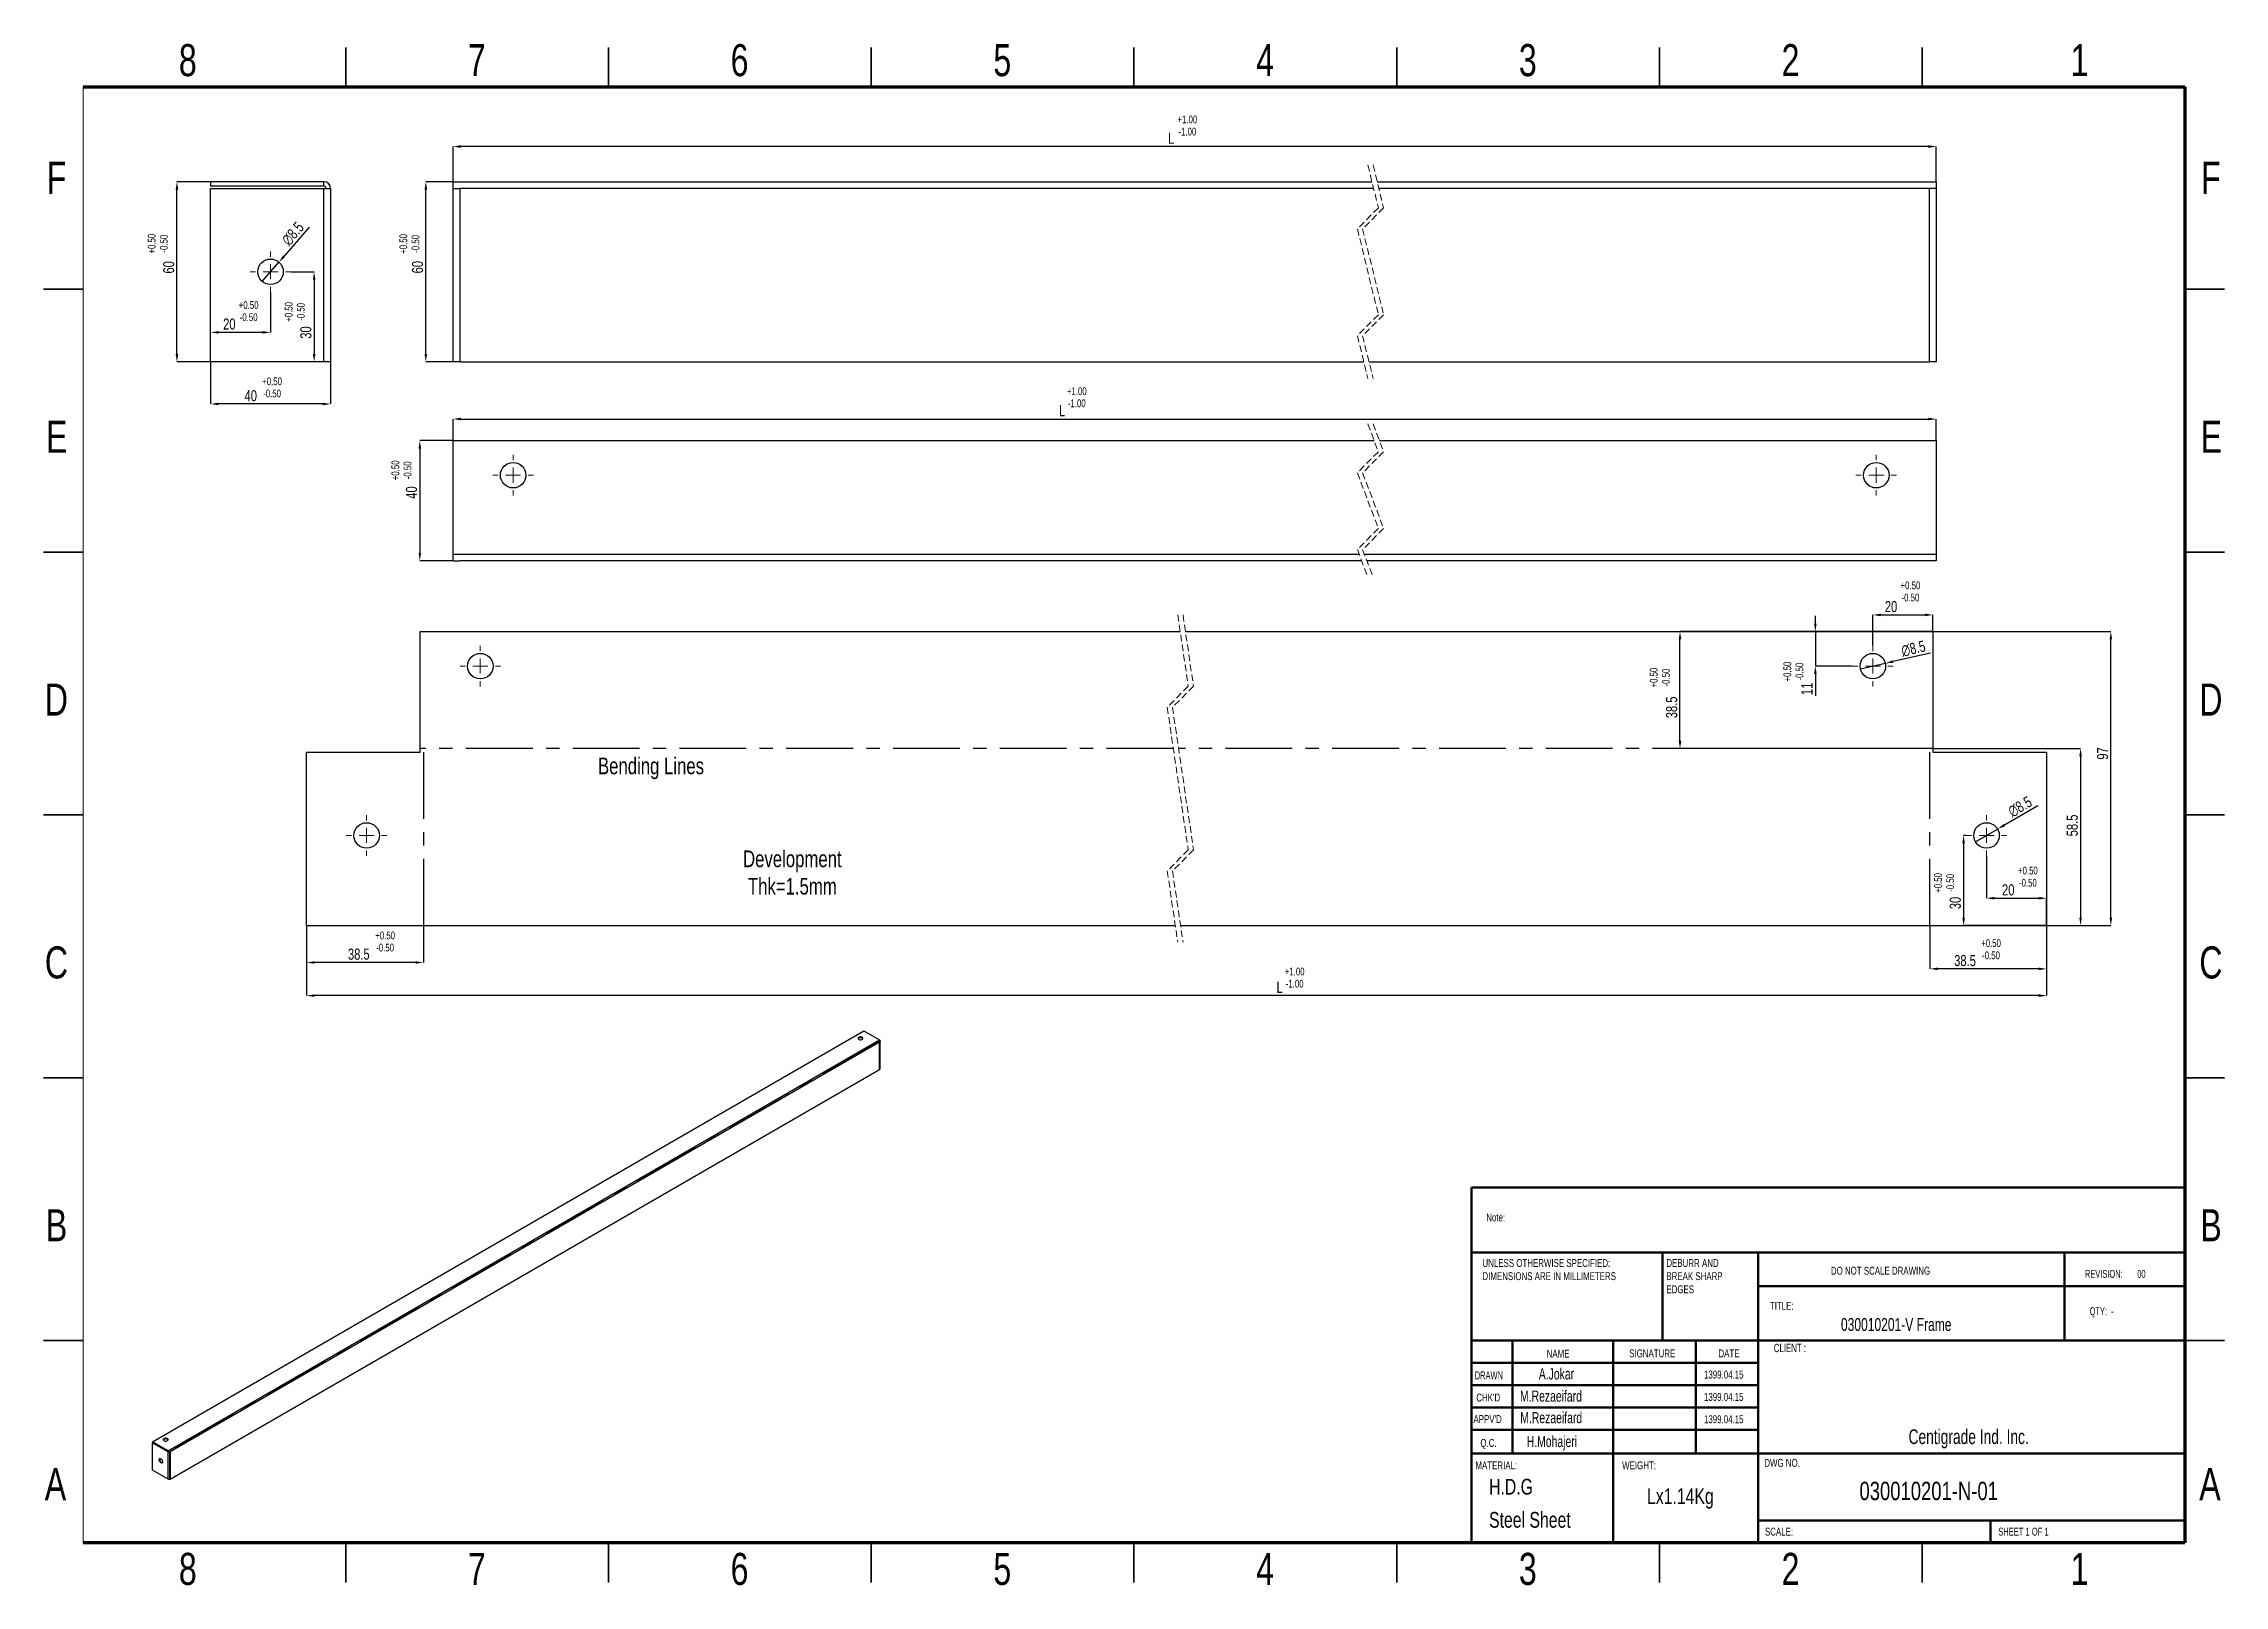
# Model space of a CAD drawing. Header units: millimetres. Extents: x 762 to 1177, y 468 to 761.
import ezdxf

# ---------------------------------------------------------------- set-up
doc = ezdxf.new("R2010")
doc.units = ezdxf.units.MM
doc.linetypes.add('CENTERX2', pattern=[20.32, 12.7, -2.54, 2.54, -2.54])
doc.linetypes.add('HIDDEN', pattern=[1.905, 1.27, -0.635])
doc.styles.add('SLDTEXTSTYLE0', font='TXT', dxfattribs={"width": 0.75})
doc.styles.add('SLDTEXTSTYLE1', font='TXT', dxfattribs={"width": 0.686449})
doc.styles.add('SLDTEXTSTYLE2', font='TXT', dxfattribs={"width": 0.652778})
doc.styles.add('SLDTEXTSTYLE3', font='TXT', dxfattribs={"width": 0.692308})
doc.styles.add('SLDTEXTSTYLE4', font='TXT', dxfattribs={"width": 0.7})
doc.styles.add('SLDTEXTSTYLE5', font='TXT', dxfattribs={"width": 0.678571})
doc.dimstyles.new('SLDDIMSTYLE40', dxfattribs={"dimtxt": 2.116667, "dimasz": 1.5, "dimexe": 0, "dimexo": 0.0625, "dimgap": 0.529167, "dimtad": 1, "dimdec": 0, "dimlfac": 1.75, "dimrnd": 1e-09, "dimzin": 12, "dimdsep": 46, "dimtxsty": 'SLDTEXTSTYLE0', "dimsah": 1, "dimcen": 0.09, "dimadec": 0, "dimazin": 3, "dimtfac": 1, "dimtdec": 0, "dimtofl": 0, "dimtmove": 0, "dimatfit": 3, "dimfxl": 1, "dimfrac": 2, "dimtolj": 1, "dimtzin": 12, "dimarcsym": 0})
doc.dimstyles.new('SLDDIMSTYLE41', dxfattribs={"dimtxt": 2.116667, "dimasz": 1.5, "dimexe": 0, "dimexo": 0.0625, "dimgap": 0.529167, "dimtad": 1, "dimdec": 1, "dimlfac": 1.75, "dimrnd": 1e-09, "dimzin": 12, "dimdsep": 46, "dimtxsty": 'SLDTEXTSTYLE0', "dimblk1": 'NONE', "dimsah": 1, "dimcen": 0, "dimadec": 0, "dimazin": 3, "dimtfac": 1, "dimtdec": 1, "dimtmove": 0, "dimatfit": 3, "dimldrblk": 'NONE', "dimfxl": 1, "dimfrac": 2, "dimtolj": 1, "dimtzin": 12, "dimarcsym": 0})
doc.dimstyles.new('SLDDIMSTYLE42', dxfattribs={"dimtxt": 2.116667, "dimasz": 1.5, "dimexe": 0, "dimexo": 0.0625, "dimgap": 0.529167, "dimtad": 1, "dimdec": 0, "dimlfac": 1.75, "dimrnd": 1e-09, "dimzin": 12, "dimdsep": 46, "dimtxsty": 'SLDTEXTSTYLE0', "dimsah": 1, "dimcen": 0.09, "dimadec": 0, "dimazin": 3, "dimtfac": 1, "dimtdec": 0, "dimtmove": 0, "dimatfit": 0, "dimfxl": 1, "dimfrac": 2, "dimtolj": 1, "dimtzin": 12, "dimarcsym": 0})

msp = doc.modelspace()

# ---------------------------------------------------------------- texts
at = {"color": 7, "linetype": 'Continuous', "lineweight": 0}
for s, insert, char_height, attachment_point, style in [('8', (789.685, 760.789), 6.096, 2, 'SLDTEXTSTYLE0'), ('7', (844.685, 760.789), 6.096, 2, 'SLDTEXTSTYLE0'), ('6', (894.685, 760.789), 6.096, 2, 'SLDTEXTSTYLE0'), ('5', (944.685, 760.789), 6.096, 2, 'SLDTEXTSTYLE0'), ('4', (994.685, 760.789), 6.096, 2, 'SLDTEXTSTYLE0'), ('3', (1044.685, 760.789), 6.096, 2, 'SLDTEXTSTYLE0'), ('2', (1094.685, 760.789), 6.096, 2, 'SLDTEXTSTYLE0'), ('1', (1149.685, 760.789), 6.096, 2, 'SLDTEXTSTYLE0'), ('F', (764.683, 738.401), 6.096, 2, 'SLDTEXTSTYLE0'), ('F', (1174.683, 738.401), 6.096, 2, 'SLDTEXTSTYLE0'), ('E', (764.757, 689.151), 6.096, 2, 'SLDTEXTSTYLE0'), ('E', (1174.757, 689.151), 6.096, 2, 'SLDTEXTSTYLE0'), ('D', (764.677, 639.151), 6.096, 2, 'SLDTEXTSTYLE0'), ('D', (1174.677, 639.151), 6.096, 2, 'SLDTEXTSTYLE0'), ('C', (764.683, 589.151), 6.096, 2, 'SLDTEXTSTYLE0'), ('C', (1174.683, 589.151), 6.096, 2, 'SLDTEXTSTYLE0'), ('B', (764.7, 539.151), 6.096, 2, 'SLDTEXTSTYLE0'), ('Note:', (1036.779, 538.342), 1.5, 1, 'SLDTEXTSTYLE0'), ('B', (1174.7, 539.151), 6.096, 2, 'SLDTEXTSTYLE0'), ('DO NOT SCALE DRAWING', (1102.361, 528.209), 1.5, 1, 'SLDTEXTSTYLE0'), ('REVISION:       00', (1150.701, 527.61), 1.5, 1, 'SLDTEXTSTYLE2'), ('TITLE:', (1090.757, 521.541), 1.5, 1, 'SLDTEXTSTYLE0'), ('QTY:  -', (1151.622, 520.512), 1.5, 1, 'SLDTEXTSTYLE5'), ('030010201-V Frame', (1104.28, 518.458), 2.45, 1, 'SLDTEXTSTYLE4'), ('NAME', (1048.269, 512.427), 1.5, 1, 'SLDTEXTSTYLE0'), ('SIGNATURE', (1063.98, 512.487), 1.5, 1, 'SLDTEXTSTYLE0'), ('DATE', (1080.964, 512.487), 1.5, 1, 'SLDTEXTSTYLE0'), ('CLIENT :', (1091.506, 513.561), 1.5875, 1, 'SLDTEXTSTYLE4'), ('DRAWN', (1034.59, 508.31), 1.5, 1, 'SLDTEXTSTYLE1'), ('A.Jokar', (1046.78, 508.895), 2.1167, 1, 'SLDTEXTSTYLE4'), ('1399.04.15', (1078.215, 508.456), 1.5, 1, 'SLDTEXTSTYLE0'), ("CHK'D", (1034.886, 504.087), 1.5, 1, 'SLDTEXTSTYLE0'), ('M.Rezaeifard', (1043.204, 504.672), 2.11667, 1, 'SLDTEXTSTYLE4'), ('1399.04.15', (1078.215, 504.206), 1.5, 1, 'SLDTEXTSTYLE0'), ("APPV'D", (1034.348, 499.991), 1.5, 1, 'SLDTEXTSTYLE0'), ('M.Rezaeifard', (1043.248, 500.576), 2.11667, 1, 'SLDTEXTSTYLE4'), ('1399.04.15', (1078.215, 499.956), 1.5, 1, 'SLDTEXTSTYLE0'), ('Q.C.', (1035.662, 495.451), 1.5, 1, 'SLDTEXTSTYLE0'), ('H.Mohajeri', (1044.481, 496.036), 2.1167, 1, 'SLDTEXTSTYLE4'), ('Centigrade Ind. Inc.', (1117.147, 497.286), 2.8, 1, 'SLDTEXTSTYLE4'), ('A', (764.503, 489.901), 6.096, 2, 'SLDTEXTSTYLE0'), ('MATERIAL:', (1034.722, 491.18), 1.5, 1, 'SLDTEXTSTYLE0'), ('WEIGHT:', (1062.64, 491.179), 1.4986, 1, 'SLDTEXTSTYLE0'), ('DWG NO.', (1089.699, 491.662), 1.5, 1, 'SLDTEXTSTYLE0'), ('A', (1174.503, 489.901), 6.096, 2, 'SLDTEXTSTYLE0'), ('H.D.G', (1037.316, 487.87), 2.9972, 1, 'SLDTEXTSTYLE0'), ('Lx1.14Kg', (1067.373, 486.082), 2.9972, 1, 'SLDTEXTSTYLE0'), ('030010201-N-01', (1107.804, 487.316), 3.5, 1, 'SLDTEXTSTYLE0'), ('Steel Sheet ', (1037.316, 481.569), 2.9972, 1, 'SLDTEXTSTYLE0'), ('SCALE:', (1089.82, 478.576), 1.5, 1, 'SLDTEXTSTYLE0'), ('SHEET 1 OF 1', (1134.225, 478.576), 1.5, 1, 'SLDTEXTSTYLE3'), ('8', (789.685, 473.789), 6.096, 2, 'SLDTEXTSTYLE0'), ('7', (844.685, 473.789), 6.096, 2, 'SLDTEXTSTYLE0'), ('6', (894.685, 473.789), 6.096, 2, 'SLDTEXTSTYLE0'), ('5', (944.685, 473.789), 6.096, 2, 'SLDTEXTSTYLE0'), ('4', (994.685, 473.789), 6.096, 2, 'SLDTEXTSTYLE0'), ('3', (1044.685, 473.789), 6.096, 2, 'SLDTEXTSTYLE0'), ('2', (1094.685, 473.789), 6.096, 2, 'SLDTEXTSTYLE0'), ('1', (1149.685, 473.789), 6.096, 2, 'SLDTEXTSTYLE0')]:
    msp.add_mtext(s, dxfattribs=dict(at, insert=insert, char_height=char_height, attachment_point=attachment_point, style=style))
at = {"color": 7, "linetype": 'Continuous', "lineweight": 18, "attachment_point": 2, "style": 'SLDTEXTSTYLE0'}
for s, insert, char_height in [('\\A1;+1.00', (979.899, 747.199), 1.4817), ('\\A1;-1.00', (979.899, 744.885), 1.4817), ('\\A1;+0.50', (801.266, 711.895), 1.4817), ('\\A1;-0.50', (801.266, 709.581), 1.4817), ('\\A1;+0.50', (805.722, 697.392), 1.4817), ('\\A1;-0.50', (805.722, 695.078), 1.4817), ('\\A1;+1.00', (958.863, 695.521), 1.4817), ('\\A1;-1.00', (958.863, 693.207), 1.4817), ('\\A1;+0.50', (1117.501, 658.574), 1.4817), ('\\A1;-0.50', (1117.501, 656.26), 1.4817), ('\\A1;Development ', (904.728, 607.399), 3.175), ('\\A1;Thk=1.5mm', (904.728, 602.187), 3.175), ('\\A1;+0.50', (1139.854, 604.315), 1.4817), ('\\A1;-0.50', (1139.854, 602.001), 1.4817), ('\\A1;+0.50', (827.231, 591.983), 1.4817), ('\\A1;-0.50', (827.231, 589.67), 1.4817), ('\\A1;+0.50', (1132.84, 590.513), 1.4817), ('\\A1;-0.50', (1132.84, 588.2), 1.4817), ('\\A1;+1.00', (1000.317, 585.111), 1.4817), ('\\A1;-1.00', (1000.317, 582.798), 1.4817)]:
    msp.add_mtext(s, dxfattribs=dict(at, insert=insert, char_height=char_height))
at = {"color": 7, "linetype": 'Continuous', "lineweight": 18, "char_height": 1.4817, "attachment_point": 2, "rotation": 90, "style": 'SLDTEXTSTYLE0'}
for s, insert in [('\\A1;+0.50', (782.069, 722.831)), ('\\A1;-0.50', (784.383, 722.831)), ('\\A1;+0.50', (829.955, 722.784)), ('\\A1;-0.50', (832.268, 722.784)), ('\\A1;+0.50', (808.138, 709.85)), ('\\A1;-0.50', (810.451, 709.85)), ('\\A1;+0.50', (828.441, 679.711)), ('\\A1;-0.50', (830.755, 679.711)), ('\\A1;+0.50', (1067.902, 640.288)), ('\\A1;-0.50', (1070.216, 640.288)), ('\\A1;+0.50', (1093.334, 641.428)), ('\\A1;-0.50', (1095.647, 641.428)), ('\\A1;+0.50', (1122.008, 601.226)), ('\\A1;-0.50', (1124.321, 601.226))]:
    msp.add_mtext(s, dxfattribs=dict(at, insert=insert))
at = {"color": 7, "linetype": 'Continuous', "lineweight": 18, "insert": (877.832, 625.074), "char_height": 3.175, "width": 24.60625, "attachment_point": 2, "style": 'SLDTEXTSTYLE0'}
msp.add_mtext('\\A1;Bending Lines', dxfattribs=at)

# ---------------------------------------------------------------- blocks, each defined once
blk = doc.blocks.new('*D32')
at = {"color": 0, "linetype": 'Continuous', "lineweight": -2, "transparency": 16777216}
for p, q in [((793.94, 734.62), (787.62, 734.62)), ((787.62, 701.84), (787.62, 733.12)), ((793.94, 700.34), (787.62, 700.34))]:
    blk.add_line(p, q, dxfattribs=at)
at = {"color": 0, "linetype": 'Continuous', "transparency": 16777216}
for points in [[(787.37, 733.12), (787.87, 733.12), (787.62, 734.62)], [(787.37, 701.84), (787.87, 701.84), (787.62, 700.34)]]:
    blk.add_solid(points, dxfattribs=at)
at = {"layer": 'Defpoints', "color": 0, "linetype": 'Continuous', "transparency": 16777216}
for p in [(787.62, 734.62), (794.01, 734.62), (794.01, 700.34)]:
    blk.add_point(p, dxfattribs=at)
at = {"color": 0, "linetype": 'Continuous', "lineweight": 18, "transparency": 16777216, "insert": (784.98, 718.33), "char_height": 2.117, "attachment_point": 2, "rotation": 90, "style": 'SLDTEXTSTYLE0'}
blk.add_mtext('\\A1;60', dxfattribs=at)
blk = doc.blocks.new('*D33')
at = {"color": 0, "linetype": 'Continuous', "lineweight": -2, "transparency": 16777216}
for p, q in [((794.01, 700.27), (794.01, 692.33)), ((816.86, 700.27), (816.86, 692.33)), ((815.36, 692.33), (795.51, 692.33))]:
    blk.add_line(p, q, dxfattribs=at)
at = {"color": 0, "linetype": 'Continuous', "transparency": 16777216}
for points in [[(795.51, 692.58), (795.51, 692.08), (794.01, 692.33)], [(815.36, 692.58), (815.36, 692.08), (816.86, 692.33)]]:
    blk.add_solid(points, dxfattribs=at)
at = {"layer": 'Defpoints', "color": 0, "linetype": 'Continuous', "transparency": 16777216}
for p in [(794.01, 700.34), (816.86, 700.34), (794.01, 692.33)]:
    blk.add_point(p, dxfattribs=at)
at = {"color": 0, "linetype": 'Continuous', "lineweight": 18, "transparency": 16777216, "insert": (801.67, 694.97), "char_height": 2.117, "attachment_point": 2, "style": 'SLDTEXTSTYLE0'}
blk.add_mtext('\\A1;40', dxfattribs=at)
blk = doc.blocks.new('*D34')
at = {"color": 0, "linetype": 'Continuous', "lineweight": -2, "transparency": 16777216}
for p, q in [((812.8, 725.98), (808.01, 720.45)), ((803.84, 715.64), (807.02, 719.31))]:
    blk.add_line(p, q, dxfattribs=at)
at = {"color": 0, "linetype": 'Continuous', "transparency": 16777216}
blk.add_solid([(807.82, 720.61), (808.2, 720.28), (807.02, 719.31)], dxfattribs=at)
at = {"layer": 'Defpoints', "color": 0, "linetype": 'Continuous', "transparency": 16777216}
for p in [(807.02, 719.31), (803.84, 715.64)]:
    blk.add_point(p, dxfattribs=at)
at = {"color": 0, "linetype": 'Continuous', "lineweight": 18, "transparency": 16777216, "insert": (807.34, 723.71), "char_height": 2.117, "attachment_point": 1, "rotation": 49.0928, "style": 'SLDTEXTSTYLE0'}
blk.add_mtext('\\A1;∅8.5', dxfattribs=at)
blk = doc.blocks.new('_NONE')
blk = doc.blocks.new('*D35')
at = {"color": 0, "linetype": 'Continuous', "lineweight": -2, "transparency": 16777216}
for p, q in [((809.35, 717.48), (813.73, 717.48)), ((813.73, 715.98), (813.73, 701.84)), ((816.8, 700.34), (813.73, 700.34))]:
    blk.add_line(p, q, dxfattribs=at)
at = {"color": 0, "linetype": 'Continuous', "transparency": 16777216}
for points in [[(813.48, 715.98), (813.98, 715.98), (813.73, 717.48)], [(813.48, 701.84), (813.98, 701.84), (813.73, 700.34)]]:
    blk.add_solid(points, dxfattribs=at)
at = {"layer": 'Defpoints', "color": 0, "linetype": 'Continuous', "transparency": 16777216}
for p in [(809.29, 717.48), (813.73, 700.34), (816.86, 700.34)]:
    blk.add_point(p, dxfattribs=at)
at = {"color": 0, "linetype": 'Continuous', "lineweight": 18, "transparency": 16777216, "insert": (811.09, 705.92), "char_height": 2.117, "attachment_point": 2, "rotation": 90, "style": 'SLDTEXTSTYLE0'}
blk.add_mtext('\\A1;30', dxfattribs=at)
blk = doc.blocks.new('*D36')
at = {"color": 0, "linetype": 'Continuous', "lineweight": -2, "transparency": 16777216}
for p, q in [((805.43, 713.56), (805.43, 705.96)), ((794.01, 700.4), (794.01, 705.96)), ((803.93, 705.96), (795.51, 705.96))]:
    blk.add_line(p, q, dxfattribs=at)
at = {"color": 0, "linetype": 'Continuous', "transparency": 16777216}
for points in [[(795.51, 706.21), (795.51, 705.71), (794.01, 705.96)], [(803.93, 706.21), (803.93, 705.71), (805.43, 705.96)]]:
    blk.add_solid(points, dxfattribs=at)
at = {"layer": 'Defpoints', "color": 0, "linetype": 'Continuous', "transparency": 16777216}
for p in [(805.43, 713.62), (794.01, 705.96), (794.01, 700.34)]:
    blk.add_point(p, dxfattribs=at)
at = {"color": 0, "linetype": 'Continuous', "lineweight": 18, "transparency": 16777216, "insert": (797.59, 708.6), "char_height": 2.117, "attachment_point": 2, "style": 'SLDTEXTSTYLE0'}
blk.add_mtext('\\A1;20', dxfattribs=at)
blk = doc.blocks.new('SW_CENTERMARKSYMBOL_70')
at = {"color": 0, "linetype": 'Continuous', "lineweight": 0}
for p, q in [((-2.86, 0), (-3.86, 0)), ((0, 0), (-1.43, 0)), ((0, 2.86), (0, 3.86)), ((0, 0), (0, 1.43)), ((0, 0), (0, -1.43)), ((0, 0), (1.43, 0)), ((2.86, 0), (3.86, 0)), ((0, -2.86), (0, -3.86))]:
    blk.add_line(p, q, dxfattribs=at)
blk = doc.blocks.new('*D37')
at = {"color": 0, "linetype": 'Continuous', "lineweight": -2, "transparency": 16777216}
for p, q in [((840.17, 734.68), (840.17, 741.3)), ((1120.93, 741.3), (841.67, 741.3)), ((1122.43, 734.68), (1122.43, 741.3))]:
    blk.add_line(p, q, dxfattribs=at)
at = {"color": 0, "linetype": 'Continuous', "transparency": 16777216}
for points in [[(841.67, 741.55), (841.67, 741.05), (840.17, 741.3)], [(1120.93, 741.55), (1120.93, 741.05), (1122.43, 741.3)]]:
    blk.add_solid(points, dxfattribs=at)
at = {"layer": 'Defpoints', "color": 0, "linetype": 'Continuous', "transparency": 16777216}
for p in [(840.17, 741.3), (840.17, 734.62), (1122.43, 734.62)]:
    blk.add_point(p, dxfattribs=at)
at = {"color": 0, "linetype": 'Continuous', "lineweight": 18, "transparency": 16777216, "insert": (976.83, 743.95), "char_height": 2.117, "attachment_point": 2, "style": 'SLDTEXTSTYLE0'}
blk.add_mtext('\\A1;L', dxfattribs=at)
blk = doc.blocks.new('*D38')
at = {"color": 0, "linetype": 'Continuous', "lineweight": -2, "transparency": 16777216}
for p, q in [((840.11, 734.62), (834.98, 734.62)), ((834.98, 701.84), (834.98, 733.12)), ((840.11, 700.34), (834.98, 700.34))]:
    blk.add_line(p, q, dxfattribs=at)
at = {"color": 0, "linetype": 'Continuous', "transparency": 16777216}
for points in [[(834.73, 733.12), (835.23, 733.12), (834.98, 734.62)], [(834.73, 701.84), (835.23, 701.84), (834.98, 700.34)]]:
    blk.add_solid(points, dxfattribs=at)
at = {"layer": 'Defpoints', "color": 0, "linetype": 'Continuous', "transparency": 16777216}
for p in [(834.98, 734.62), (840.17, 734.62), (840.17, 700.34)]:
    blk.add_point(p, dxfattribs=at)
at = {"color": 0, "linetype": 'Continuous', "lineweight": 18, "transparency": 16777216, "insert": (832.34, 718.35), "char_height": 2.117, "attachment_point": 2, "rotation": 90, "style": 'SLDTEXTSTYLE0'}
blk.add_mtext('\\A1;60', dxfattribs=at)
blk = doc.blocks.new('*D39')
at = {"color": 0, "linetype": 'Continuous', "lineweight": -2, "transparency": 16777216}
for p, q in [((840.17, 685.42), (840.17, 689.47)), ((841.67, 689.47), (1120.93, 689.47)), ((1122.43, 685.42), (1122.43, 689.47))]:
    blk.add_line(p, q, dxfattribs=at)
at = {"color": 0, "linetype": 'Continuous', "transparency": 16777216}
for points in [[(841.67, 689.72), (841.67, 689.22), (840.17, 689.47)], [(1120.93, 689.72), (1120.93, 689.22), (1122.43, 689.47)]]:
    blk.add_solid(points, dxfattribs=at)
at = {"layer": 'Defpoints', "color": 0, "linetype": 'Continuous', "transparency": 16777216}
for p in [(1122.43, 689.47), (840.17, 685.36), (1122.43, 685.36)]:
    blk.add_point(p, dxfattribs=at)
at = {"color": 0, "linetype": 'Continuous', "lineweight": 18, "transparency": 16777216, "insert": (956.06, 692.12), "char_height": 2.117, "attachment_point": 2, "style": 'SLDTEXTSTYLE0'}
blk.add_mtext('\\A1;L', dxfattribs=at)
blk = doc.blocks.new('*D40')
at = {"color": 0, "linetype": 'Continuous', "lineweight": -2, "transparency": 16777216}
for p, q in [((840.11, 685.36), (833.84, 685.36)), ((833.84, 683.86), (833.84, 664)), ((840.11, 662.5), (833.84, 662.5))]:
    blk.add_line(p, q, dxfattribs=at)
at = {"color": 0, "linetype": 'Continuous', "transparency": 16777216}
for points in [[(833.59, 683.86), (834.09, 683.86), (833.84, 685.36)], [(833.59, 664), (834.09, 664), (833.84, 662.5)]]:
    blk.add_solid(points, dxfattribs=at)
at = {"layer": 'Defpoints', "color": 0, "linetype": 'Continuous', "transparency": 16777216}
for p in [(840.17, 685.36), (833.84, 662.5), (840.17, 662.5)]:
    blk.add_point(p, dxfattribs=at)
at = {"color": 0, "linetype": 'Continuous', "lineweight": 18, "transparency": 16777216, "insert": (831.19, 675.49), "char_height": 2.117, "attachment_point": 2, "rotation": 90, "style": 'SLDTEXTSTYLE0'}
blk.add_mtext('\\A1;40', dxfattribs=at)
blk = doc.blocks.new('SW_CENTERMARKSYMBOL_71')
at = {"color": 0, "linetype": 'Continuous', "lineweight": 0}
for p, q in [((-2.86, 0), (-3.86, 0)), ((0, 0), (-1.43, 0)), ((0, 2.86), (0, 3.86)), ((0, 0), (0, 1.43)), ((0, 0), (0, -1.43)), ((0, 0), (1.43, 0)), ((2.86, 0), (3.86, 0)), ((0, -2.86), (0, -3.86))]:
    blk.add_line(p, q, dxfattribs=at)
blk = doc.blocks.new('SW_CENTERMARKSYMBOL_72')
at = {"color": 0, "linetype": 'Continuous', "lineweight": 0}
for p, q in [((-2.86, 0), (-3.86, 0)), ((0, 0), (-1.43, 0)), ((0, 2.86), (0, 3.86)), ((0, 0), (0, 1.43)), ((0, 0), (0, -1.43)), ((0, 0), (1.43, 0)), ((2.86, 0), (3.86, 0)), ((0, -2.86), (0, -3.86))]:
    blk.add_line(p, q, dxfattribs=at)
blk = doc.blocks.new('*D41')
at = {"color": 0, "linetype": 'Continuous', "lineweight": -2, "transparency": 16777216}
for p, q in [((812.28, 593.05), (812.28, 579.79)), ((1143.42, 593.05), (1143.42, 579.79)), ((1141.92, 579.79), (813.78, 579.79))]:
    blk.add_line(p, q, dxfattribs=at)
at = {"color": 0, "linetype": 'Continuous', "transparency": 16777216}
for points in [[(813.78, 580.04), (813.78, 579.54), (812.28, 579.79)], [(1141.92, 580.04), (1141.92, 579.54), (1143.42, 579.79)]]:
    blk.add_solid(points, dxfattribs=at)
at = {"layer": 'Defpoints', "color": 0, "linetype": 'Continuous', "transparency": 16777216}
for p in [(812.28, 593.12), (1143.42, 593.12), (812.28, 579.79)]:
    blk.add_point(p, dxfattribs=at)
at = {"color": 0, "linetype": 'Continuous', "lineweight": 18, "transparency": 16777216, "insert": (997.47, 582.43), "char_height": 2.117, "attachment_point": 2, "style": 'SLDTEXTSTYLE0'}
blk.add_mtext('\\A1;L', dxfattribs=at)
blk = doc.blocks.new('*D42')
at = {"color": 0, "linetype": 'Continuous', "lineweight": -2, "transparency": 16777216}
for p, q in [((812.28, 593.05), (812.28, 586.09)), ((834.53, 593.05), (834.53, 586.09)), ((833.03, 586.09), (813.78, 586.09))]:
    blk.add_line(p, q, dxfattribs=at)
at = {"color": 0, "linetype": 'Continuous', "transparency": 16777216}
for points in [[(813.78, 586.34), (813.78, 585.84), (812.28, 586.09)], [(833.03, 586.34), (833.03, 585.84), (834.53, 586.09)]]:
    blk.add_solid(points, dxfattribs=at)
at = {"layer": 'Defpoints', "color": 0, "linetype": 'Continuous', "transparency": 16777216}
for p in [(812.28, 593.12), (834.53, 593.12), (812.28, 586.09)]:
    blk.add_point(p, dxfattribs=at)
at = {"color": 0, "linetype": 'Continuous', "lineweight": 18, "transparency": 16777216, "insert": (822.23, 588.74), "char_height": 2.117, "attachment_point": 2, "style": 'SLDTEXTSTYLE0'}
blk.add_mtext('\\A1;38.5', dxfattribs=at)
blk = doc.blocks.new('*D43')
at = {"color": 0, "linetype": 'Continuous', "lineweight": -2, "transparency": 16777216}
for p, q in [((1121.17, 593.05), (1121.17, 584.88)), ((1143.42, 593.05), (1143.42, 584.88)), ((1141.92, 584.88), (1122.67, 584.88))]:
    blk.add_line(p, q, dxfattribs=at)
at = {"color": 0, "linetype": 'Continuous', "transparency": 16777216}
for points in [[(1122.67, 585.13), (1122.67, 584.63), (1121.17, 584.88)], [(1141.92, 585.13), (1141.92, 584.63), (1143.42, 584.88)]]:
    blk.add_solid(points, dxfattribs=at)
at = {"layer": 'Defpoints', "color": 0, "linetype": 'Continuous', "transparency": 16777216}
for p in [(1121.17, 593.12), (1143.42, 593.12), (1121.17, 584.88)]:
    blk.add_point(p, dxfattribs=at)
at = {"color": 0, "linetype": 'Continuous', "lineweight": 18, "transparency": 16777216, "insert": (1127.89, 587.52), "char_height": 2.117, "attachment_point": 2, "style": 'SLDTEXTSTYLE0'}
blk.add_mtext('\\A1;38.5', dxfattribs=at)
blk = doc.blocks.new('*D44')
at = {"color": 0, "linetype": 'Continuous', "lineweight": -2, "transparency": 16777216}
for p, q in [((1121.72, 649.04), (1073.65, 649.04)), ((1073.65, 628.29), (1073.65, 647.54)), ((1121.72, 626.79), (1073.65, 626.79))]:
    blk.add_line(p, q, dxfattribs=at)
at = {"color": 0, "linetype": 'Continuous', "transparency": 16777216}
for points in [[(1073.4, 647.54), (1073.9, 647.54), (1073.65, 649.04)], [(1073.4, 628.29), (1073.9, 628.29), (1073.65, 626.79)]]:
    blk.add_solid(points, dxfattribs=at)
at = {"layer": 'Defpoints', "color": 0, "linetype": 'Continuous', "transparency": 16777216}
for p in [(1073.65, 649.04), (1121.78, 649.04), (1121.78, 626.79)]:
    blk.add_point(p, dxfattribs=at)
at = {"color": 0, "linetype": 'Continuous', "lineweight": 18, "transparency": 16777216, "insert": (1071, 634.62), "char_height": 2.117, "attachment_point": 2, "rotation": 90, "style": 'SLDTEXTSTYLE0'}
blk.add_mtext('\\A1;38.5', dxfattribs=at)
blk = doc.blocks.new('*D45')
at = {"color": 0, "linetype": 'Continuous', "lineweight": -2, "transparency": 16777216}
for p, q in [((1121.84, 626.79), (1149.88, 626.79)), ((1149.88, 625.29), (1149.88, 594.62)), ((1143.48, 593.12), (1149.88, 593.12))]:
    blk.add_line(p, q, dxfattribs=at)
at = {"color": 0, "linetype": 'Continuous', "transparency": 16777216}
for points in [[(1149.63, 625.29), (1150.13, 625.29), (1149.88, 626.79)], [(1149.63, 594.62), (1150.13, 594.62), (1149.88, 593.12)]]:
    blk.add_solid(points, dxfattribs=at)
at = {"layer": 'Defpoints', "color": 0, "linetype": 'Continuous', "transparency": 16777216}
for p in [(1121.78, 626.79), (1143.42, 593.12), (1149.88, 593.12)]:
    blk.add_point(p, dxfattribs=at)
at = {"color": 0, "linetype": 'Continuous', "lineweight": 18, "transparency": 16777216, "insert": (1147.23, 612.16), "char_height": 2.117, "attachment_point": 2, "rotation": 90, "style": 'SLDTEXTSTYLE0'}
blk.add_mtext('\\A1;58.5', dxfattribs=at)
blk = doc.blocks.new('*D46')
at = {"color": 0, "linetype": 'Continuous', "lineweight": -2, "transparency": 16777216}
for p, q in [((1121.84, 649.04), (1155.64, 649.04)), ((1155.64, 594.62), (1155.64, 647.54)), ((1143.48, 593.12), (1155.64, 593.12))]:
    blk.add_line(p, q, dxfattribs=at)
at = {"color": 0, "linetype": 'Continuous', "transparency": 16777216}
for points in [[(1155.39, 647.54), (1155.89, 647.54), (1155.64, 649.04)], [(1155.39, 594.62), (1155.89, 594.62), (1155.64, 593.12)]]:
    blk.add_solid(points, dxfattribs=at)
at = {"layer": 'Defpoints', "color": 0, "linetype": 'Continuous', "transparency": 16777216}
for p in [(1121.78, 649.04), (1155.64, 649.04), (1143.42, 593.12)]:
    blk.add_point(p, dxfattribs=at)
at = {"color": 0, "linetype": 'Continuous', "lineweight": 18, "transparency": 16777216, "insert": (1153, 625.85), "char_height": 2.117, "attachment_point": 2, "rotation": 90, "style": 'SLDTEXTSTYLE0'}
blk.add_mtext('\\A1;97', dxfattribs=at)
blk = doc.blocks.new('*D47')
at = {"color": 0, "linetype": 'Continuous', "lineweight": -2, "transparency": 16777216}
for p, q in [((1110.35, 646.38), (1110.35, 652.21)), ((1111.85, 652.21), (1120.28, 652.21)), ((1121.78, 649.1), (1121.78, 652.21))]:
    blk.add_line(p, q, dxfattribs=at)
at = {"color": 0, "linetype": 'Continuous', "transparency": 16777216}
for points in [[(1111.85, 652.46), (1111.85, 651.96), (1110.35, 652.21)], [(1120.28, 652.46), (1120.28, 651.96), (1121.78, 652.21)]]:
    blk.add_solid(points, dxfattribs=at)
at = {"layer": 'Defpoints', "color": 0, "linetype": 'Continuous', "transparency": 16777216}
for p in [(1121.78, 652.21), (1121.78, 649.04), (1110.35, 646.32)]:
    blk.add_point(p, dxfattribs=at)
at = {"color": 0, "linetype": 'Continuous', "lineweight": 18, "transparency": 16777216, "insert": (1113.81, 654.86), "char_height": 2.117, "attachment_point": 2, "style": 'SLDTEXTSTYLE0'}
blk.add_mtext('\\A1;20', dxfattribs=at)
blk = doc.blocks.new('*D48')
at = {"color": 0, "linetype": 'Continuous', "lineweight": -2, "transparency": 16777216}
for p, q in [((1099.41, 650.54), (1099.41, 652.04)), ((1121.72, 649.04), (1099.41, 649.04)), ((1099.41, 649.04), (1099.41, 642.47)), ((1106.43, 642.47), (1099.41, 642.47)), ((1099.41, 640.97), (1099.41, 636.82))]:
    blk.add_line(p, q, dxfattribs=at)
at = {"color": 0, "linetype": 'Continuous', "transparency": 16777216}
for points in [[(1099.16, 650.54), (1099.66, 650.54), (1099.41, 649.04)], [(1099.16, 640.97), (1099.66, 640.97), (1099.41, 642.47)]]:
    blk.add_solid(points, dxfattribs=at)
at = {"layer": 'Defpoints', "color": 0, "linetype": 'Continuous', "transparency": 16777216}
for p in [(1099.41, 649.04), (1121.78, 649.04), (1106.49, 642.47)]:
    blk.add_point(p, dxfattribs=at)
at = {"color": 0, "linetype": 'Continuous', "lineweight": 18, "transparency": 16777216, "insert": (1096.76, 638.14), "char_height": 2.117, "attachment_point": 2, "rotation": 90, "style": 'SLDTEXTSTYLE0'}
blk.add_mtext('\\A1;11', dxfattribs=at)
blk = doc.blocks.new('*D49')
at = {"color": 0, "linetype": 'Continuous', "lineweight": -2, "transparency": 16777216}
for p, q in [((1121.32, 644.96), (1114.18, 643.34)), ((1107.98, 641.93), (1112.72, 643))]:
    blk.add_line(p, q, dxfattribs=at)
at = {"color": 0, "linetype": 'Continuous', "transparency": 16777216}
blk.add_solid([(1114.13, 643.58), (1114.24, 643.09), (1112.72, 643)], dxfattribs=at)
at = {"layer": 'Defpoints', "color": 0, "linetype": 'Continuous', "transparency": 16777216}
for p in [(1107.98, 641.93), (1112.72, 643)]:
    blk.add_point(p, dxfattribs=at)
at = {"color": 0, "linetype": 'Continuous', "lineweight": 18, "transparency": 16777216, "insert": (1115.57, 646.37), "char_height": 2.117, "attachment_point": 1, "rotation": 12.8005, "style": 'SLDTEXTSTYLE0'}
blk.add_mtext('\\A1;∅8.5', dxfattribs=at)
blk = doc.blocks.new('*D50')
at = {"color": 0, "linetype": 'Continuous', "lineweight": -2, "transparency": 16777216}
for p, q in [((1131.99, 606.34), (1131.99, 598.32)), ((1133.49, 598.32), (1141.92, 598.32)), ((1143.42, 593.18), (1143.42, 598.32))]:
    blk.add_line(p, q, dxfattribs=at)
at = {"color": 0, "linetype": 'Continuous', "transparency": 16777216}
for points in [[(1133.49, 598.57), (1133.49, 598.07), (1131.99, 598.32)], [(1141.92, 598.57), (1141.92, 598.07), (1143.42, 598.32)]]:
    blk.add_solid(points, dxfattribs=at)
at = {"layer": 'Defpoints', "color": 0, "linetype": 'Continuous', "transparency": 16777216}
for p in [(1131.99, 606.4), (1143.42, 598.32), (1143.42, 593.12)]:
    blk.add_point(p, dxfattribs=at)
at = {"color": 0, "linetype": 'Continuous', "lineweight": 18, "transparency": 16777216, "insert": (1136.11, 600.97), "char_height": 2.117, "attachment_point": 2, "style": 'SLDTEXTSTYLE0'}
blk.add_mtext('\\A1;20', dxfattribs=at)
blk = doc.blocks.new('*D51')
at = {"color": 0, "linetype": 'Continuous', "lineweight": -2, "transparency": 16777216}
for p, q in [((1128.07, 610.26), (1127.62, 610.26)), ((1127.62, 608.76), (1127.62, 594.62)), ((1143.35, 593.12), (1127.62, 593.12))]:
    blk.add_line(p, q, dxfattribs=at)
at = {"color": 0, "linetype": 'Continuous', "transparency": 16777216}
for points in [[(1127.37, 608.76), (1127.87, 608.76), (1127.62, 610.26)], [(1127.37, 594.62), (1127.87, 594.62), (1127.62, 593.12)]]:
    blk.add_solid(points, dxfattribs=at)
at = {"layer": 'Defpoints', "color": 0, "linetype": 'Continuous', "transparency": 16777216}
for p in [(1128.13, 610.26), (1127.62, 593.12), (1143.42, 593.12)]:
    blk.add_point(p, dxfattribs=at)
at = {"color": 0, "linetype": 'Continuous', "lineweight": 18, "transparency": 16777216, "insert": (1124.97, 597.41), "char_height": 2.117, "attachment_point": 2, "rotation": 90, "style": 'SLDTEXTSTYLE0'}
blk.add_mtext('\\A1;30', dxfattribs=at)
blk = doc.blocks.new('*D52')
at = {"color": 0, "linetype": 'Continuous', "lineweight": -2, "transparency": 16777216}
for p, q in [((1141.73, 615.88), (1135.39, 612.22)), ((1129.88, 609.04), (1134.09, 611.47))]:
    blk.add_line(p, q, dxfattribs=at)
at = {"color": 0, "linetype": 'Continuous', "transparency": 16777216}
blk.add_solid([(1135.26, 612.44), (1135.51, 612.01), (1134.09, 611.47)], dxfattribs=at)
at = {"layer": 'Defpoints', "color": 0, "linetype": 'Continuous', "transparency": 16777216}
for p in [(1134.09, 611.47), (1129.88, 609.04)]:
    blk.add_point(p, dxfattribs=at)
at = {"color": 0, "linetype": 'Continuous', "lineweight": 18, "transparency": 16777216, "insert": (1135.82, 615.53), "char_height": 2.117, "attachment_point": 1, "rotation": 30, "style": 'SLDTEXTSTYLE0'}
blk.add_mtext('\\A1;∅8.5', dxfattribs=at)
blk = doc.blocks.new('SW_CENTERMARKSYMBOL_73')
at = {"color": 0, "linetype": 'Continuous', "lineweight": 0}
for p, q in [((-2.86, 0), (-3.86, 0)), ((0, 0), (-1.43, 0)), ((0, 2.86), (0, 3.86)), ((0, 0), (0, 1.43)), ((0, 0), (0, -1.43)), ((0, 0), (1.43, 0)), ((2.86, 0), (3.86, 0)), ((0, -2.86), (0, -3.86))]:
    blk.add_line(p, q, dxfattribs=at)
blk = doc.blocks.new('SW_CENTERMARKSYMBOL_74')
at = {"color": 0, "linetype": 'Continuous', "lineweight": 0}
for p, q in [((-2.86, 0), (-3.86, 0)), ((0, 0), (-1.43, 0)), ((0, 2.86), (0, 3.86)), ((0, 0), (0, 1.43)), ((0, 0), (0, -1.43)), ((0, 0), (1.43, 0)), ((2.86, 0), (3.86, 0)), ((0, -2.86), (0, -3.86))]:
    blk.add_line(p, q, dxfattribs=at)
blk = doc.blocks.new('SW_CENTERMARKSYMBOL_75')
at = {"color": 0, "linetype": 'Continuous', "lineweight": 0}
for p, q in [((-2.86, 0), (-3.86, 0)), ((0, 0), (-1.43, 0)), ((0, 2.86), (0, 3.86)), ((0, 0), (0, 1.43)), ((0, 0), (0, -1.43)), ((0, 0), (1.43, 0)), ((2.86, 0), (3.86, 0)), ((0, -2.86), (0, -3.86))]:
    blk.add_line(p, q, dxfattribs=at)
blk = doc.blocks.new('SW_CENTERMARKSYMBOL_76')
at = {"color": 0, "linetype": 'Continuous', "lineweight": 0}
for p, q in [((-2.86, 0), (-3.86, 0)), ((0, 0), (-1.43, 0)), ((0, 2.86), (0, 3.86)), ((0, 0), (0, 1.43)), ((0, 0), (0, -1.43)), ((0, 0), (1.43, 0)), ((2.86, 0), (3.86, 0)), ((0, -2.86), (0, -3.86))]:
    blk.add_line(p, q, dxfattribs=at)
blk = doc.blocks.new('SW_NOTE_62')
at = {"color": 0, "linetype": 'Continuous', "lineweight": 0, "char_height": 1.5, "attachment_point": 1, "style": 'SLDTEXTSTYLE0'}
for s, insert in [('UNLESS OTHERWISE SPECIFIED:', (0, 1.93)), ('DIMENSIONS ARE IN MILLIMETERS', (0, -0.57))]:
    blk.add_mtext(s, dxfattribs=dict(at, insert=insert))
blk = doc.blocks.new('SW_NOTE_63')
at = {"color": 0, "linetype": 'Continuous', "lineweight": 0, "char_height": 1.5, "attachment_point": 1, "style": 'SLDTEXTSTYLE0'}
for s, insert in [('DEBURR AND', (0, 1.93)), ('BREAK SHARP', (0, -0.57)), ('EDGES', (0, -3.07))]:
    blk.add_mtext(s, dxfattribs=dict(at, insert=insert))

# ---------------------------------------------------------------- dimensions: what is measured, and where the dimension line sits
at = {"color": 7, "linetype": 'Continuous', "lineweight": 18}
for base, p1, p2, text, picture, middle in [((840.169, 741.302), (1122.428, 734.622), (840.169, 734.622), 'L', '*D37', (976.829, 741.302)), ((1122.428, 689.475), (840.169, 685.361), (1122.428, 685.361), 'L', '*D39', (956.056, 689.475)), ((812.285, 579.785), (1143.415, 593.115), (812.285, 593.115), 'L', '*D41', (997.472, 579.785)), ((812.285, 586.09), (834.531, 593.115), (812.285, 593.115), '38.5', '*D42', (822.234, 586.09)), ((1121.169, 584.877), (1143.415, 593.115), (1121.169, 593.115), '38.5', '*D43', (1127.889, 584.877))]:
    dim = msp.add_linear_dim(base=base, p1=p1, p2=p2, text=text, dimstyle='SLDDIMSTYLE40', dxfattribs=at)
    dim.commit()
    dim.dimension.update_dxf_attribs({"geometry": picture, "text_midpoint": middle, "dimtype": 160})
for base, p1, p2, dimstyle, picture, middle in [((787.623, 734.622), (794.006, 700.337), (794.006, 734.622), 'SLDDIMSTYLE40', '*D32', (787.623, 718.327)), ((834.983, 734.622), (840.169, 700.337), (840.169, 734.622), 'SLDDIMSTYLE40', '*D38', (834.983, 718.354)), ((813.734, 700.337), (809.291, 717.48), (816.863, 700.337), 'SLDDIMSTYLE40', '*D35', (813.734, 705.923)), ((833.835, 662.504), (840.169, 685.361), (840.169, 662.504), 'SLDDIMSTYLE40', '*D40', (833.835, 675.493)), ((1099.407, 649.0365), (1106.4942, 642.4651), (1121.78, 649.0365), 'SLDDIMSTYLE42', '*D48', (1099.407, 638.1422)), ((1127.618, 593.115), (1128.13, 610.258), (1143.415, 593.115), 'SLDDIMSTYLE40', '*D51', (1127.618, 597.408))]:
    dim = msp.add_linear_dim(base=base, p1=p1, p2=p2, angle=90, dimstyle=dimstyle, dxfattribs=at)
    dim.commit()
    dim.dimension.update_dxf_attribs({"geometry": picture, "text_midpoint": middle, "dimtype": 160})
for p1, p2, picture, middle in [((803.844, 715.644), (807.024, 719.315), '*D34', (809.695, 724.821)), ((1107.983, 641.927), (1112.72, 643.003), '*D49', (1118.131, 645.861)), ((1129.884, 609.044), (1134.09, 611.473), '*D52', (1138.415, 615.803))]:
    dim = msp.add_diameter_dim_2p(p1=p1, p2=p2, dimstyle='SLDDIMSTYLE41', dxfattribs=at)
    dim.commit()
    dim.dimension.update_dxf_attribs({"geometry": picture, "text_midpoint": middle})
for base, p1, p2, picture, middle in [((794.006, 705.958), (805.434, 713.622), (794.006, 700.337), '*D36', (797.593, 705.958)), ((794.006, 692.327), (816.863, 700.337), (794.006, 700.337), '*D33', (801.674, 692.327)), ((1121.78, 652.213), (1110.351, 646.322), (1121.78, 649.037), '*D47', (1113.807, 652.213)), ((1143.415, 598.322), (1131.987, 606.401), (1143.415, 593.115), '*D50', (1136.106, 598.322))]:
    dim = msp.add_linear_dim(base=base, p1=p1, p2=p2, dimstyle='SLDDIMSTYLE40', dxfattribs=at)
    dim.commit()
    dim.dimension.update_dxf_attribs({"geometry": picture, "text_midpoint": middle, "dimtype": 160})
for base, p1, p2, text, picture, middle in [((1073.647, 649.037), (1121.78, 626.79), (1121.78, 649.037), '38.5', '*D44', (1073.647, 634.623)), ((1155.642, 649.037), (1143.415, 593.115), (1121.78, 649.037), '97', '*D46', (1155.642, 625.85)), ((1149.879, 593.115), (1121.78, 626.79), (1143.415, 593.115), '58.5', '*D45', (1149.879, 612.163))]:
    dim = msp.add_linear_dim(base=base, p1=p1, p2=p2, angle=90, text=text, dimstyle='SLDDIMSTYLE40', dxfattribs=at)
    dim.commit()
    dim.dimension.update_dxf_attribs({"geometry": picture, "text_midpoint": middle, "dimtype": 160})

# ---------------------------------------------------------------- linework, layer by layer
at = {"color": 7, "linetype": 'Continuous', "lineweight": 35}
for p, q in [((819.746, 752.676), (819.746, 760.176)), ((869.746, 752.676), (869.746, 760.176)), ((919.746, 752.676), (919.746, 760.176)), ((969.746, 760.176), (969.746, 752.676)), ((969.746, 752.676), (969.746, 760.176)), ((1019.746, 752.676), (1019.746, 760.176)), ((1069.746, 752.676), (1069.746, 760.176)), ((1119.746, 752.676), (1119.746, 760.176)), ((769.746, 714.176), (762.246, 714.176)), ((1169.746, 714.176), (1177.246, 714.176)), ((769.746, 664.176), (762.246, 664.176)), ((1169.746, 664.176), (1177.246, 664.176)), ((762.246, 614.176), (769.746, 614.176)), ((769.746, 614.176), (762.246, 614.176)), ((1177.246, 614.176), (1169.746, 614.176)), ((1169.746, 614.176), (1177.246, 614.176)), ((769.746, 564.176), (762.246, 564.176)), ((1169.746, 564.176), (1177.246, 564.176)), ((769.746, 514.176), (762.246, 514.176)), ((1169.746, 514.176), (1177.246, 514.176)), ((819.746, 475.676), (819.746, 468.176)), ((869.746, 475.676), (869.746, 468.176)), ((919.746, 475.676), (919.746, 468.176)), ((969.746, 468.176), (969.746, 475.676)), ((969.746, 475.676), (969.746, 468.176)), ((1019.746, 475.676), (1019.746, 468.176)), ((1069.746, 475.676), (1069.746, 468.176)), ((1119.746, 475.676), (1119.746, 468.176))]:
    msp.add_line(p, q, dxfattribs=at)
at = {"color": 7, "linetype": 'Continuous', "lineweight": 18}
msp.add_line((769.746, 475.676), (769.746, 752.676), dxfattribs=at)
at = {"color": 7, "linetype": 'Continuous', "lineweight": 70}
for p, q in [((769.746, 752.676), (1169.746, 752.676)), ((1169.746, 752.676), (1169.746, 475.676)), ((1169.746, 475.676), (769.746, 475.676))]:
    msp.add_line(p, q, dxfattribs=at)
at = {"color": 7, "linetype": 'Continuous', "lineweight": 25}
for p, q in [((794.006, 734.622), (794.006, 733.765)), ((815.585, 734.622), (794.006, 734.622)), ((815.585, 733.765), (815.585, 734.622)), ((840.169, 733.344), (840.169, 734.622)), ((840.169, 734.622), (1015.031, 734.622)), ((1016.031, 734.622), (1122.428, 734.622)), ((1122.428, 734.622), (1122.428, 733.344)), ((815.585, 733.765), (794.006, 733.765)), ((794.006, 700.337), (794.006, 733.344)), ((794.006, 733.344), (815.585, 733.344)), ((815.585, 700.337), (815.585, 733.344)), ((815.585, 733.344), (816.006, 733.344)), ((816.006, 733.344), (816.863, 733.344)), ((816.863, 733.344), (816.863, 700.337)), ((840.169, 733.344), (841.447, 733.344)), ((840.169, 700.337), (840.169, 733.344)), ((1015.344, 733.344), (841.447, 733.344)), ((841.447, 733.344), (841.447, 700.337)), ((1121.15, 733.344), (1016.344, 733.344)), ((1122.428, 733.344), (1121.15, 733.344)), ((1121.15, 700.337), (1121.15, 733.344)), ((1122.428, 733.344), (1122.428, 700.337)), ((815.585, 700.337), (794.006, 700.337)), ((816.863, 700.337), (815.585, 700.337)), ((841.447, 700.337), (840.169, 700.337)), ((841.447, 700.337), (1013.474, 700.337)), ((1014.474, 700.337), (1121.15, 700.337)), ((1122.428, 700.337), (1121.15, 700.337)), ((840.169, 685.361), (1015.45, 685.361)), ((840.169, 663.782), (840.169, 685.361)), ((1016.45, 685.361), (1122.428, 685.361)), ((1122.428, 685.361), (1122.428, 663.782)), ((840.169, 663.782), (1012.572, 663.782)), ((840.169, 662.504), (840.169, 663.782)), ((840.169, 662.504), (841.447, 662.504)), ((1013.055, 662.504), (841.447, 662.504)), ((1013.572, 663.782), (1122.428, 663.782)), ((1121.15, 662.504), (1014.055, 662.504)), ((1122.428, 662.504), (1121.15, 662.504)), ((1122.428, 663.782), (1122.428, 662.504)), ((833.92, 626.123), (833.92, 649.037)), ((833.92, 649.037), (978.544, 649.037)), ((979.544, 649.037), (1121.78, 649.037)), ((1121.78, 649.037), (1121.78, 626.123)), ((812.285, 593.115), (812.285, 626.123)), ((812.285, 626.123), (833.92, 626.123)), ((1121.78, 626.123), (1143.415, 626.123)), ((1143.415, 626.123), (1143.415, 593.115)), ((812.285, 593.115), (977.608, 593.115)), ((978.608, 593.115), (1143.415, 593.115)), ((782.993, 494.934), (918.365, 573.082)), ((918.365, 573.082), (921.332, 571.37)), ((785.96, 493.221), (921.332, 571.37)), ((921.332, 570.964), (786.312, 493.018)), ((921.508, 571.065), (921.332, 570.964)), ((921.332, 565.723), (921.332, 570.964)), ((921.405, 565.824), (921.405, 571.006)), ((786.312, 487.778), (921.332, 565.723)), ((785.96, 493.221), (782.993, 494.934)), ((782.993, 494.934), (782.993, 494.798)), ((785.96, 493.085), (782.993, 494.798)), ((782.993, 494.731), (783.051, 494.764)), ((782.993, 494.731), (785.96, 493.018)), ((782.993, 489.49), (782.993, 494.731)), ((785.96, 493.085), (785.96, 493.221)), ((786.001, 493.042), (785.96, 493.018)), ((785.96, 487.778), (785.96, 493.018)), ((786.018, 492.985), (786.136, 492.917)), ((786.136, 492.917), (786.312, 493.018)), ((786.312, 493.018), (786.312, 487.778)), ((785.96, 487.778), (782.993, 489.49))]:
    msp.add_line(p, q, dxfattribs=at)
at = {"color": 7, "linetype": 'HIDDEN', "lineweight": 18}
for p, q in [((1014.252, 737.797), (1016.252, 729.638)), ((1015.252, 737.797), (1017.252, 729.638)), ((1016.252, 729.638), (1012.252, 725.638)), ((1017.252, 729.638), (1013.252, 725.638)), ((1012.252, 725.638), (1016.252, 709.321)), ((1013.252, 725.638), (1017.252, 709.321)), ((1016.252, 709.321), (1012.252, 705.321)), ((1017.252, 709.321), (1013.252, 705.321)), ((1012.252, 705.321), (1014.252, 697.162)), ((1013.252, 705.321), (1015.252, 697.162)), ((1014.252, 688.536), (1016.252, 683.234)), ((1015.252, 688.536), (1017.252, 683.234)), ((1016.252, 683.234), (1012.252, 679.234)), ((1017.252, 683.234), (1013.252, 679.234)), ((1012.252, 679.234), (1016.252, 668.631)), ((1013.252, 679.234), (1017.252, 668.631)), ((1016.252, 668.631), (1012.252, 664.631)), ((1017.252, 668.631), (1013.252, 664.631)), ((1012.252, 664.631), (1014.252, 659.329)), ((1013.252, 664.631), (1015.252, 659.329)), ((978.076, 652.212), (980.076, 638.644)), ((979.076, 652.212), (981.076, 638.644)), ((980.076, 638.644), (976.076, 634.644)), ((981.076, 638.644), (977.076, 634.644)), ((976.076, 634.644), (980.076, 607.508)), ((977.076, 634.644), (981.076, 607.508)), ((980.076, 607.508), (976.076, 603.508)), ((981.076, 607.508), (977.076, 603.508)), ((976.076, 603.508), (978.076, 589.94)), ((977.076, 603.508), (979.076, 589.94))]:
    msp.add_line(p, q, dxfattribs=at)
at = {"color": 7, "linetype": 'CENTERX2'}
for p, q in [((977.234, 626.79), (833.92, 626.79)), ((1121.78, 626.79), (978.234, 626.79)), ((834.531, 626.123), (834.531, 593.115)), ((1121.169, 593.115), (1121.169, 626.123)), ((921.508, 571.171), (786.136, 493.023)), ((921.424, 565.776), (921.424, 571.017)), ((786.22, 492.965), (786.22, 487.725))]:
    msp.add_line(p, q, dxfattribs=at)
at = {"color": 7, "linetype": 'Continuous', "lineweight": 50}
for p, q in [((1033.946, 543.273), (1169.746, 543.273)), ((1033.946, 543.273), (1033.946, 530.926)), ((1033.946, 530.926), (1169.746, 530.926)), ((1033.946, 530.926), (1033.946, 475.926)), ((1070.346, 530.926), (1070.346, 514.176)), ((1088.546, 530.926), (1088.546, 475.676)), ((1146.836, 514.176), (1146.836, 530.926)), ((1169.746, 524.551), (1088.546, 524.551)), ((1169.746, 514.176), (1033.946, 514.176)), ((1041.746, 514.176), (1041.746, 492.676)), ((1060.937, 514.176), (1060.937, 475.926)), ((1076.652, 514.176), (1076.652, 492.676)), ((1088.546, 475.926), (1088.546, 514.176)), ((1088.546, 509.926), (1033.946, 509.926)), ((1088.546, 505.676), (1033.946, 505.676)), ((1088.546, 501.426), (1033.946, 501.426)), ((1088.546, 497.176), (1033.946, 497.176)), ((1044.346, 492.676), (1033.946, 492.676)), ((1044.346, 492.676), (1169.746, 492.676)), ((1088.546, 479.926), (1169.746, 479.926)), ((1132.746, 475.676), (1132.746, 479.926))]:
    msp.add_line(p, q, dxfattribs=at)
at = {"color": 7, "linetype": 'Continuous', "lineweight": 25, "flags": 128}
for points in [[(917.363, 571.846), (917.28, 571.781), (917.233, 571.704), (917.228, 571.623), (917.264, 571.545), (917.339, 571.476), (917.446, 571.423), (917.575, 571.39), (917.715, 571.381), (917.853, 571.396), (917.978, 571.434), (918.077, 571.492), (918.143, 571.564), (918.169, 571.643), (918.153, 571.724), (918.097, 571.799), (918.005, 571.86), (917.886, 571.903), (917.75, 571.925), (917.609, 571.921), (917.477, 571.895), (917.363, 571.846)], [(917.363, 571.71), (917.28, 571.645), (917.24, 571.586)], [(918.155, 571.586), (918.153, 571.588), (918.097, 571.663), (918.005, 571.724), (917.886, 571.767), (917.75, 571.788), (917.609, 571.785), (917.477, 571.759), (917.363, 571.71)], [(785.134, 495.512), (785.051, 495.447), (785.004, 495.37), (784.999, 495.289), (785.035, 495.21), (785.11, 495.142), (785.217, 495.089), (785.346, 495.056), (785.486, 495.047), (785.624, 495.062), (785.749, 495.1), (785.848, 495.158), (785.914, 495.229), (785.94, 495.309), (785.924, 495.39), (785.868, 495.464), (785.776, 495.526), (785.657, 495.569), (785.521, 495.59), (785.38, 495.587), (785.248, 495.56), (785.134, 495.512)], [(785.134, 495.376), (785.051, 495.311), (785.011, 495.251)], [(785.926, 495.251), (785.924, 495.254), (785.868, 495.328), (785.776, 495.39), (785.657, 495.433), (785.521, 495.454), (785.38, 495.451), (785.248, 495.424), (785.134, 495.376)], [(784.231, 491.498), (784.246, 491.603), (784.289, 491.681), (784.357, 491.727), (784.443, 491.734), (784.54, 491.704), (784.639, 491.638), (784.732, 491.543), (784.81, 491.426), (784.866, 491.299), (784.895, 491.172), (784.895, 491.057), (784.866, 490.964), (784.81, 490.901), (784.732, 490.875), (784.639, 490.886), (784.54, 490.935), (784.443, 491.017), (784.357, 491.124), (784.289, 491.247), (784.246, 491.376), (784.231, 491.498)], [(784.395, 491.735), (784.382, 491.714), (784.352, 491.621), (784.352, 491.506), (784.382, 491.379), (784.438, 491.252), (784.516, 491.135), (784.608, 491.04), (784.708, 490.974), (784.805, 490.944), (784.852, 490.943)]]:
    msp.add_lwpolyline(points, dxfattribs=at)
at = {"color": 7, "linetype": 'Continuous', "lineweight": 25}
for centre in [(805.434, 717.48), (851.597, 678.79), (1111, 678.79), (845.349, 642.465), (1110.351, 642.465), (823.713, 610.258), (1131.987, 610.258)]:
    msp.add_circle(centre, 2.429, dxfattribs=at)
for centre, radius, start, end in [((815.585, 733.344), 1.278, 360, 90), ((815.585, 733.344), 0.421, 360, 90), ((921.126, 571.048), 0.382, 2.60546, 57.39456), ((921.28, 565.837), 0.125, 294.37545, 354.30527), ((785.755, 492.899), 0.382, 2.60546, 57.39456), ((785.893, 492.979), 0.126, 2.6055, 57.39451), ((786.102, 493.269), 0.288, 240.4747, 252.94416), ((786.136, 488.117), 0.382, 242.611, 297.38906)]:
    msp.add_arc(centre, radius, start, end, dxfattribs=at)

# ---------------------------------------------------------------- block references
at = {"color": 7, "linetype": 'Continuous', "lineweight": 0}
for name, p in [('SW_CENTERMARKSYMBOL_70', (805.434, 717.48)), ('SW_CENTERMARKSYMBOL_71', (851.598, 678.79)), ('SW_CENTERMARKSYMBOL_72', (1111, 678.79)), ('SW_CENTERMARKSYMBOL_75', (845.349, 642.465)), ('SW_CENTERMARKSYMBOL_76', (1110.351, 642.465)), ('SW_CENTERMARKSYMBOL_74', (823.713, 610.258)), ('SW_CENTERMARKSYMBOL_73', (1131.987, 610.258)), ('SW_NOTE_62', (1036.055, 527.745)), ('SW_NOTE_63', (1071.056, 527.745))]:
    msp.add_blockref(name, p, dxfattribs=at)

msp.set_redraw_order([(e.dxf.handle, doc.entitydb.next_handle()) for e in msp.query("TEXT MTEXT ATTDEF DIMENSION ARC_DIMENSION")])  # texts and dimensions are drawn at this point

doc.saveas('drawing.dxf')
